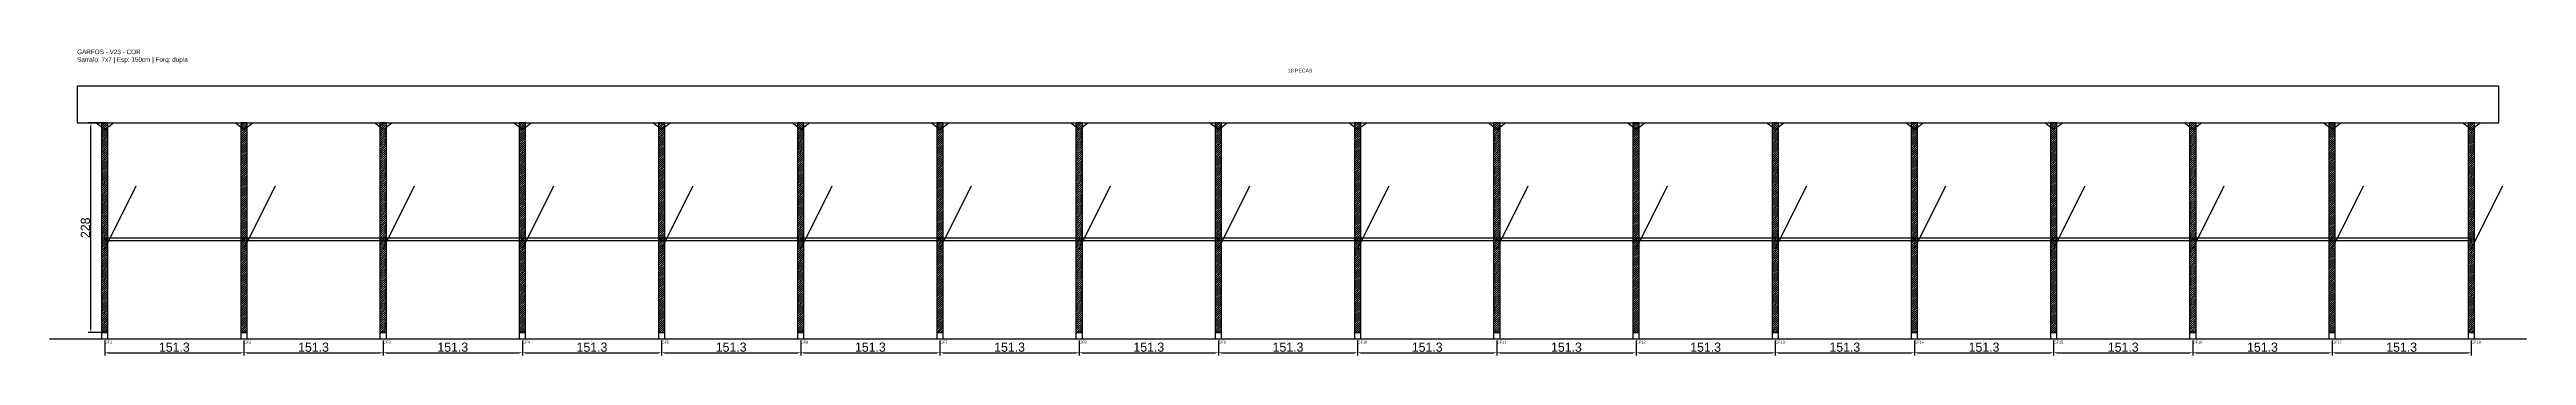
# Model space of a CAD drawing. Header units: metres. Extents: x -30 to 2663, y -25 to 308.
import ezdxf

# ---------------------------------------------------------------- set-up
doc = ezdxf.new("R2010")
doc.units = ezdxf.units.M
for name, color, linetype in [('BARRA_ANCORAGEM', 1, 'Continuous'), ('COTA', 241, 'Continuous'), ('GARFOS OK', 3, 'Continuous'), ('NOME DA VIGA', 6, 'Continuous'), ('SARR_7x7', 40, 'Continuous'), ('TIRAS REESCORAMENTO', 252, 'Continuous'), ('VIGAS', 3, 'Continuous')]:
    doc.layers.add(name, color=color, linetype=linetype)
doc.dimstyles.new('EZ DXF', dxfattribs={"dimtxt": 10, "dimasz": 3.5, "dimexe": 3, "dimexo": 1.5, "dimgap": 1, "dimtad": 1, "dimdec": 1, "dimdsep": 46, "dimcen": 2.5, "dimazin": 3, "dimtfac": 1, "dimtmove": 0, "dimatfit": 3})

msp = doc.modelspace()

# ---------------------------------------------------------------- hatches: boundary and pattern name
at = {"layer": 'COTA'}
h = msp.add_hatch(dxfattribs=at)
h.set_pattern_fill('ANSI31', scale=0.5)
h.paths.add_polyline_path([(26.5, 0), (33.5, 0), (33.5, 228), (26.5, 228)])
h = msp.add_hatch(dxfattribs=at)
h.set_pattern_fill('ANSI31', scale=0.5)
h.paths.add_polyline_path([(177.83, 0), (184.83, 0), (184.83, 228), (177.83, 228)])
h = msp.add_hatch(dxfattribs=at)
h.set_pattern_fill('ANSI31', scale=0.5)
h.paths.add_polyline_path([(329.17, 0), (336.17, 0), (336.17, 228), (329.17, 228)])
h = msp.add_hatch(dxfattribs=at)
h.set_pattern_fill('ANSI31', scale=0.5)
h.paths.add_polyline_path([(480.5, 0), (487.5, 0), (487.5, 228), (480.5, 228)])
h = msp.add_hatch(dxfattribs=at)
h.set_pattern_fill('ANSI31', scale=0.5)
h.paths.add_polyline_path([(631.83, 0), (638.83, 0), (638.83, 228), (631.83, 228)])
h = msp.add_hatch(dxfattribs=at)
h.set_pattern_fill('ANSI31', scale=0.5)
h.paths.add_polyline_path([(783.17, 0), (790.17, 0), (790.17, 228), (783.17, 228)])
h = msp.add_hatch(dxfattribs=at)
h.set_pattern_fill('ANSI31', scale=0.5)
h.paths.add_polyline_path([(934.5, 0), (941.5, 0), (941.5, 228), (934.5, 228)])
h = msp.add_hatch(dxfattribs=at)
h.set_pattern_fill('ANSI31', scale=0.5)
h.paths.add_polyline_path([(1085.83, 0), (1092.83, 0), (1092.83, 228), (1085.83, 228)])
h = msp.add_hatch(dxfattribs=at)
h.set_pattern_fill('ANSI31', scale=0.5)
h.paths.add_polyline_path([(1237.17, 0), (1244.17, 0), (1244.17, 228), (1237.17, 228)])
h = msp.add_hatch(dxfattribs=at)
h.set_pattern_fill('ANSI31', scale=0.5)
h.paths.add_polyline_path([(1388.5, 0), (1395.5, 0), (1395.5, 228), (1388.5, 228)])
h = msp.add_hatch(dxfattribs=at)
h.set_pattern_fill('ANSI31', scale=0.5)
h.paths.add_polyline_path([(1539.83, 0), (1546.83, 0), (1546.83, 228), (1539.83, 228)])
h = msp.add_hatch(dxfattribs=at)
h.set_pattern_fill('ANSI31', scale=0.5)
h.paths.add_polyline_path([(1691.17, 0), (1698.17, 0), (1698.17, 228), (1691.17, 228)])
h = msp.add_hatch(dxfattribs=at)
h.set_pattern_fill('ANSI31', scale=0.5)
h.paths.add_polyline_path([(1842.5, 0), (1849.5, 0), (1849.5, 228), (1842.5, 228)])
h = msp.add_hatch(dxfattribs=at)
h.set_pattern_fill('ANSI31', scale=0.5)
h.paths.add_polyline_path([(1993.83, 0), (2000.83, 0), (2000.83, 228), (1993.83, 228)])
h = msp.add_hatch(dxfattribs=at)
h.set_pattern_fill('ANSI31', scale=0.5)
h.paths.add_polyline_path([(2145.17, 0), (2152.17, 0), (2152.17, 228), (2145.17, 228)])
h = msp.add_hatch(dxfattribs=at)
h.set_pattern_fill('ANSI31', scale=0.5)
h.paths.add_polyline_path([(2296.5, 0), (2303.5, 0), (2303.5, 228), (2296.5, 228)])
h = msp.add_hatch(dxfattribs=at)
h.set_pattern_fill('ANSI31', scale=0.5)
h.paths.add_polyline_path([(2447.83, 0), (2454.83, 0), (2454.83, 228), (2447.83, 228)])
h = msp.add_hatch(dxfattribs=at)
h.set_pattern_fill('ANSI31', scale=0.5)
h.paths.add_polyline_path([(2599.17, 0), (2606.17, 0), (2606.17, 228), (2599.17, 228)])

# ---------------------------------------------------------------- linework, layer by layer
at = {"layer": 'BARRA_ANCORAGEM'}
for p, q in [((30, 91.2), (64.2, 159.6)), ((181.33, 91.2), (215.53, 159.6)), ((332.67, 91.2), (366.87, 159.6)), ((484, 91.2), (518.2, 159.6)), ((635.33, 91.2), (669.53, 159.6)), ((786.67, 91.2), (820.87, 159.6)), ((938, 91.2), (972.2, 159.6)), ((1089.33, 91.2), (1123.53, 159.6)), ((1240.67, 91.2), (1274.87, 159.6)), ((1392, 91.2), (1426.2, 159.6)), ((1543.33, 91.2), (1577.53, 159.6)), ((1694.67, 91.2), (1728.87, 159.6)), ((1846, 91.2), (1880.2, 159.6)), ((1997.33, 91.2), (2031.53, 159.6)), ((2148.67, 91.2), (2182.87, 159.6)), ((2300, 91.2), (2334.2, 159.6)), ((2451.33, 91.2), (2485.53, 159.6)), ((2602.67, 91.2), (2636.87, 159.6))]:
    msp.add_line(p, q, dxfattribs=at)
at = {"layer": 'GARFOS OK'}
for p, q in [((30, 221), (20.5, 228)), ((20.5, 228), (39.5, 228)), ((30, 221), (39.5, 228)), ((181.33, 221), (171.83, 228)), ((171.83, 228), (190.83, 228)), ((181.33, 221), (190.83, 228)), ((332.67, 221), (323.17, 228)), ((323.17, 228), (342.17, 228)), ((332.67, 221), (342.17, 228)), ((484, 221), (474.5, 228)), ((474.5, 228), (493.5, 228)), ((484, 221), (493.5, 228)), ((635.33, 221), (625.83, 228)), ((625.83, 228), (644.83, 228)), ((635.33, 221), (644.83, 228)), ((786.67, 221), (777.17, 228)), ((777.17, 228), (796.17, 228)), ((786.67, 221), (796.17, 228)), ((938, 221), (928.5, 228)), ((928.5, 228), (947.5, 228)), ((938, 221), (947.5, 228)), ((1089.33, 221), (1079.83, 228)), ((1079.83, 228), (1098.83, 228)), ((1089.33, 221), (1098.83, 228)), ((1240.67, 221), (1231.17, 228)), ((1231.17, 228), (1250.17, 228)), ((1240.67, 221), (1250.17, 228)), ((1392, 221), (1382.5, 228)), ((1382.5, 228), (1401.5, 228)), ((1392, 221), (1401.5, 228)), ((1543.33, 221), (1533.83, 228)), ((1533.83, 228), (1552.83, 228)), ((1543.33, 221), (1552.83, 228)), ((1694.67, 221), (1685.17, 228)), ((1685.17, 228), (1704.17, 228)), ((1694.67, 221), (1704.17, 228)), ((1846, 221), (1836.5, 228)), ((1836.5, 228), (1855.5, 228)), ((1846, 221), (1855.5, 228)), ((1997.33, 221), (1987.83, 228)), ((1987.83, 228), (2006.83, 228)), ((1997.33, 221), (2006.83, 228)), ((2148.67, 221), (2139.17, 228)), ((2139.17, 228), (2158.17, 228)), ((2148.67, 221), (2158.17, 228)), ((2300, 221), (2290.5, 228)), ((2290.5, 228), (2309.5, 228)), ((2300, 221), (2309.5, 228)), ((2451.33, 221), (2441.83, 228)), ((2441.83, 228), (2460.83, 228)), ((2451.33, 221), (2460.83, 228)), ((2602.67, 221), (2593.17, 228)), ((2593.17, 228), (2612.17, 228)), ((2602.67, 221), (2612.17, 228))]:
    msp.add_line(p, q, dxfattribs=at)
at = {"layer": 'GARFOS OK', "linetype": 'CONTINUOUS'}
msp.add_line((-30, -7), (2662.67, -7), dxfattribs=at)
at = {"layer": 'GARFOS OK'}
for points in [[(26.5, 0), (33.5, 0), (33.5, 228), (26.5, 228), (26.5, 0)], [(177.83, 0), (184.83, 0), (184.83, 228), (177.83, 228), (177.83, 0)], [(329.17, 0), (336.17, 0), (336.17, 228), (329.17, 228), (329.17, 0)], [(480.5, 0), (487.5, 0), (487.5, 228), (480.5, 228), (480.5, 0)], [(631.83, 0), (638.83, 0), (638.83, 228), (631.83, 228), (631.83, 0)], [(783.17, 0), (790.17, 0), (790.17, 228), (783.17, 228), (783.17, 0)], [(934.5, 0), (941.5, 0), (941.5, 228), (934.5, 228), (934.5, 0)], [(1085.83, 0), (1092.83, 0), (1092.83, 228), (1085.83, 228), (1085.83, 0)], [(1237.17, 0), (1244.17, 0), (1244.17, 228), (1237.17, 228), (1237.17, 0)], [(1388.5, 0), (1395.5, 0), (1395.5, 228), (1388.5, 228), (1388.5, 0)], [(1539.83, 0), (1546.83, 0), (1546.83, 228), (1539.83, 228), (1539.83, 0)], [(1691.17, 0), (1698.17, 0), (1698.17, 228), (1691.17, 228), (1691.17, 0)], [(1842.5, 0), (1849.5, 0), (1849.5, 228), (1842.5, 228), (1842.5, 0)], [(1993.83, 0), (2000.83, 0), (2000.83, 228), (1993.83, 228), (1993.83, 0)], [(2145.17, 0), (2152.17, 0), (2152.17, 228), (2145.17, 228), (2145.17, 0)], [(2296.5, 0), (2303.5, 0), (2303.5, 228), (2296.5, 228), (2296.5, 0)], [(2447.83, 0), (2454.83, 0), (2454.83, 228), (2447.83, 228), (2447.83, 0)], [(2599.17, 0), (2606.17, 0), (2606.17, 228), (2599.17, 228), (2599.17, 0)]]:
    msp.add_lwpolyline(points, dxfattribs=at)
at = {"layer": 'SARR_7x7'}
for points in [[(26.5, -7), (33.5, -7), (33.5, 0), (26.5, 0), (26.5, -7)], [(177.83, -7), (184.83, -7), (184.83, 0), (177.83, 0), (177.83, -7)], [(329.17, -7), (336.17, -7), (336.17, 0), (329.17, 0), (329.17, -7)], [(480.5, -7), (487.5, -7), (487.5, 0), (480.5, 0), (480.5, -7)], [(631.83, -7), (638.83, -7), (638.83, 0), (631.83, 0), (631.83, -7)], [(783.17, -7), (790.17, -7), (790.17, 0), (783.17, 0), (783.17, -7)], [(934.5, -7), (941.5, -7), (941.5, 0), (934.5, 0), (934.5, -7)], [(1085.83, -7), (1092.83, -7), (1092.83, 0), (1085.83, 0), (1085.83, -7)], [(1237.17, -7), (1244.17, -7), (1244.17, 0), (1237.17, 0), (1237.17, -7)], [(1388.5, -7), (1395.5, -7), (1395.5, 0), (1388.5, 0), (1388.5, -7)], [(1539.83, -7), (1546.83, -7), (1546.83, 0), (1539.83, 0), (1539.83, -7)], [(1691.17, -7), (1698.17, -7), (1698.17, 0), (1691.17, 0), (1691.17, -7)], [(1842.5, -7), (1849.5, -7), (1849.5, 0), (1842.5, 0), (1842.5, -7)], [(1993.83, -7), (2000.83, -7), (2000.83, 0), (1993.83, 0), (1993.83, -7)], [(2145.17, -7), (2152.17, -7), (2152.17, 0), (2145.17, 0), (2145.17, -7)], [(2296.5, -7), (2303.5, -7), (2303.5, 0), (2296.5, 0), (2296.5, -7)], [(2447.83, -7), (2454.83, -7), (2454.83, 0), (2447.83, 0), (2447.83, -7)], [(2599.17, -7), (2606.17, -7), (2606.17, 0), (2599.17, 0), (2599.17, -7)]]:
    msp.add_lwpolyline(points, dxfattribs=at)
at = {"layer": 'TIRAS REESCORAMENTO'}
for points in [[(30, 100), (181.33, 100), (181.33, 102.5), (30, 102.5), (30, 100)], [(181.33, 100), (332.67, 100), (332.67, 102.5), (181.33, 102.5), (181.33, 100)], [(332.67, 100), (484, 100), (484, 102.5), (332.67, 102.5), (332.67, 100)], [(484, 100), (635.33, 100), (635.33, 102.5), (484, 102.5), (484, 100)], [(635.33, 100), (786.67, 100), (786.67, 102.5), (635.33, 102.5), (635.33, 100)], [(786.67, 100), (938, 100), (938, 102.5), (786.67, 102.5), (786.67, 100)], [(938, 100), (1089.33, 100), (1089.33, 102.5), (938, 102.5), (938, 100)], [(1089.33, 100), (1240.67, 100), (1240.67, 102.5), (1089.33, 102.5), (1089.33, 100)], [(1240.67, 100), (1392, 100), (1392, 102.5), (1240.67, 102.5), (1240.67, 100)], [(1392, 100), (1543.33, 100), (1543.33, 102.5), (1392, 102.5), (1392, 100)], [(1543.33, 100), (1694.67, 100), (1694.67, 102.5), (1543.33, 102.5), (1543.33, 100)], [(1694.67, 100), (1846, 100), (1846, 102.5), (1694.67, 102.5), (1694.67, 100)], [(1846, 100), (1997.33, 100), (1997.33, 102.5), (1846, 102.5), (1846, 100)], [(1997.33, 100), (2148.67, 100), (2148.67, 102.5), (1997.33, 102.5), (1997.33, 100)], [(2148.67, 100), (2300, 100), (2300, 102.5), (2148.67, 102.5), (2148.67, 100)], [(2300, 100), (2451.33, 100), (2451.33, 102.5), (2300, 102.5), (2300, 100)], [(2451.33, 100), (2602.67, 100), (2602.67, 102.5), (2451.33, 102.5), (2451.33, 100)]]:
    msp.add_lwpolyline(points, dxfattribs=at)
at = {"layer": 'VIGAS'}
msp.add_lwpolyline([(0, 228), (2632.67, 228), (2632.67, 268), (0, 268), (0, 228)], dxfattribs=at)

# ---------------------------------------------------------------- texts
at = {"layer": 'NOME DA VIGA'}
for s, height, p in [('18 PECAS', 4, (1316.33, 283)), ('GF1', 3, (30, -12)), ('GF2', 3, (181.33, -12)), ('GF3', 3, (332.67, -12)), ('GF4', 3, (484, -12)), ('GF5', 3, (635.33, -12)), ('GF6', 3, (786.67, -12)), ('GF7', 3, (938, -12)), ('GF8', 3, (1089.33, -12)), ('GF9', 3, (1240.67, -12)), ('GF10', 3, (1392, -12)), ('GF11', 3, (1543.33, -12)), ('GF12', 3, (1694.67, -12)), ('GF13', 3, (1846, -12)), ('GF14', 3, (1997.33, -12)), ('GF15', 3, (2148.67, -12)), ('GF16', 3, (2300, -12)), ('GF17', 3, (2451.33, -12)), ('GF18', 3, (2602.67, -12))]:
    msp.add_text(s, height=height, dxfattribs=at).set_placement(p)
at = {"layer": 'NOME DA VIGA', "insert": (0, 293), "char_height": 5, "attachment_point": 7}
msp.add_mtext('GARFOS - V23 - COR\\PSarrafo: 7x7 | Esp: 150cm | Forq: dupla', dxfattribs=at)

# ---------------------------------------------------------------- dimensions: what is measured, and where the dimension line sits
at = {"layer": 'COTA'}
msp.add_linear_dim(base=(15, 0), p1=(30, 0), p2=(30, 228), angle=90, dimstyle='EZ DXF', dxfattribs=at).render()
for base, p1, p2 in [((30, -22), (30, -7), (181.33, -7)), ((181.33, -22), (181.33, -7), (332.67, -7)), ((332.67, -22), (332.67, -7), (484, -7)), ((484, -22), (484, -7), (635.33, -7)), ((635.33, -22), (635.33, -7), (786.67, -7)), ((786.67, -22), (786.67, -7), (938, -7)), ((938, -22), (938, -7), (1089.33, -7)), ((1089.33, -22), (1089.33, -7), (1240.67, -7)), ((1240.67, -22), (1240.67, -7), (1392, -7)), ((1392, -22), (1392, -7), (1543.33, -7)), ((1543.33, -22), (1543.33, -7), (1694.67, -7)), ((1694.67, -22), (1694.67, -7), (1846, -7)), ((1846, -22), (1846, -7), (1997.33, -7)), ((1997.33, -22), (1997.33, -7), (2148.67, -7)), ((2148.67, -22), (2148.67, -7), (2300, -7)), ((2300, -22), (2300, -7), (2451.33, -7)), ((2451.33, -22), (2451.33, -7), (2602.67, -7))]:
    msp.add_linear_dim(base=base, p1=p1, p2=p2, dimstyle='EZ DXF', dxfattribs=at).render()

doc.saveas('drawing.dxf')
